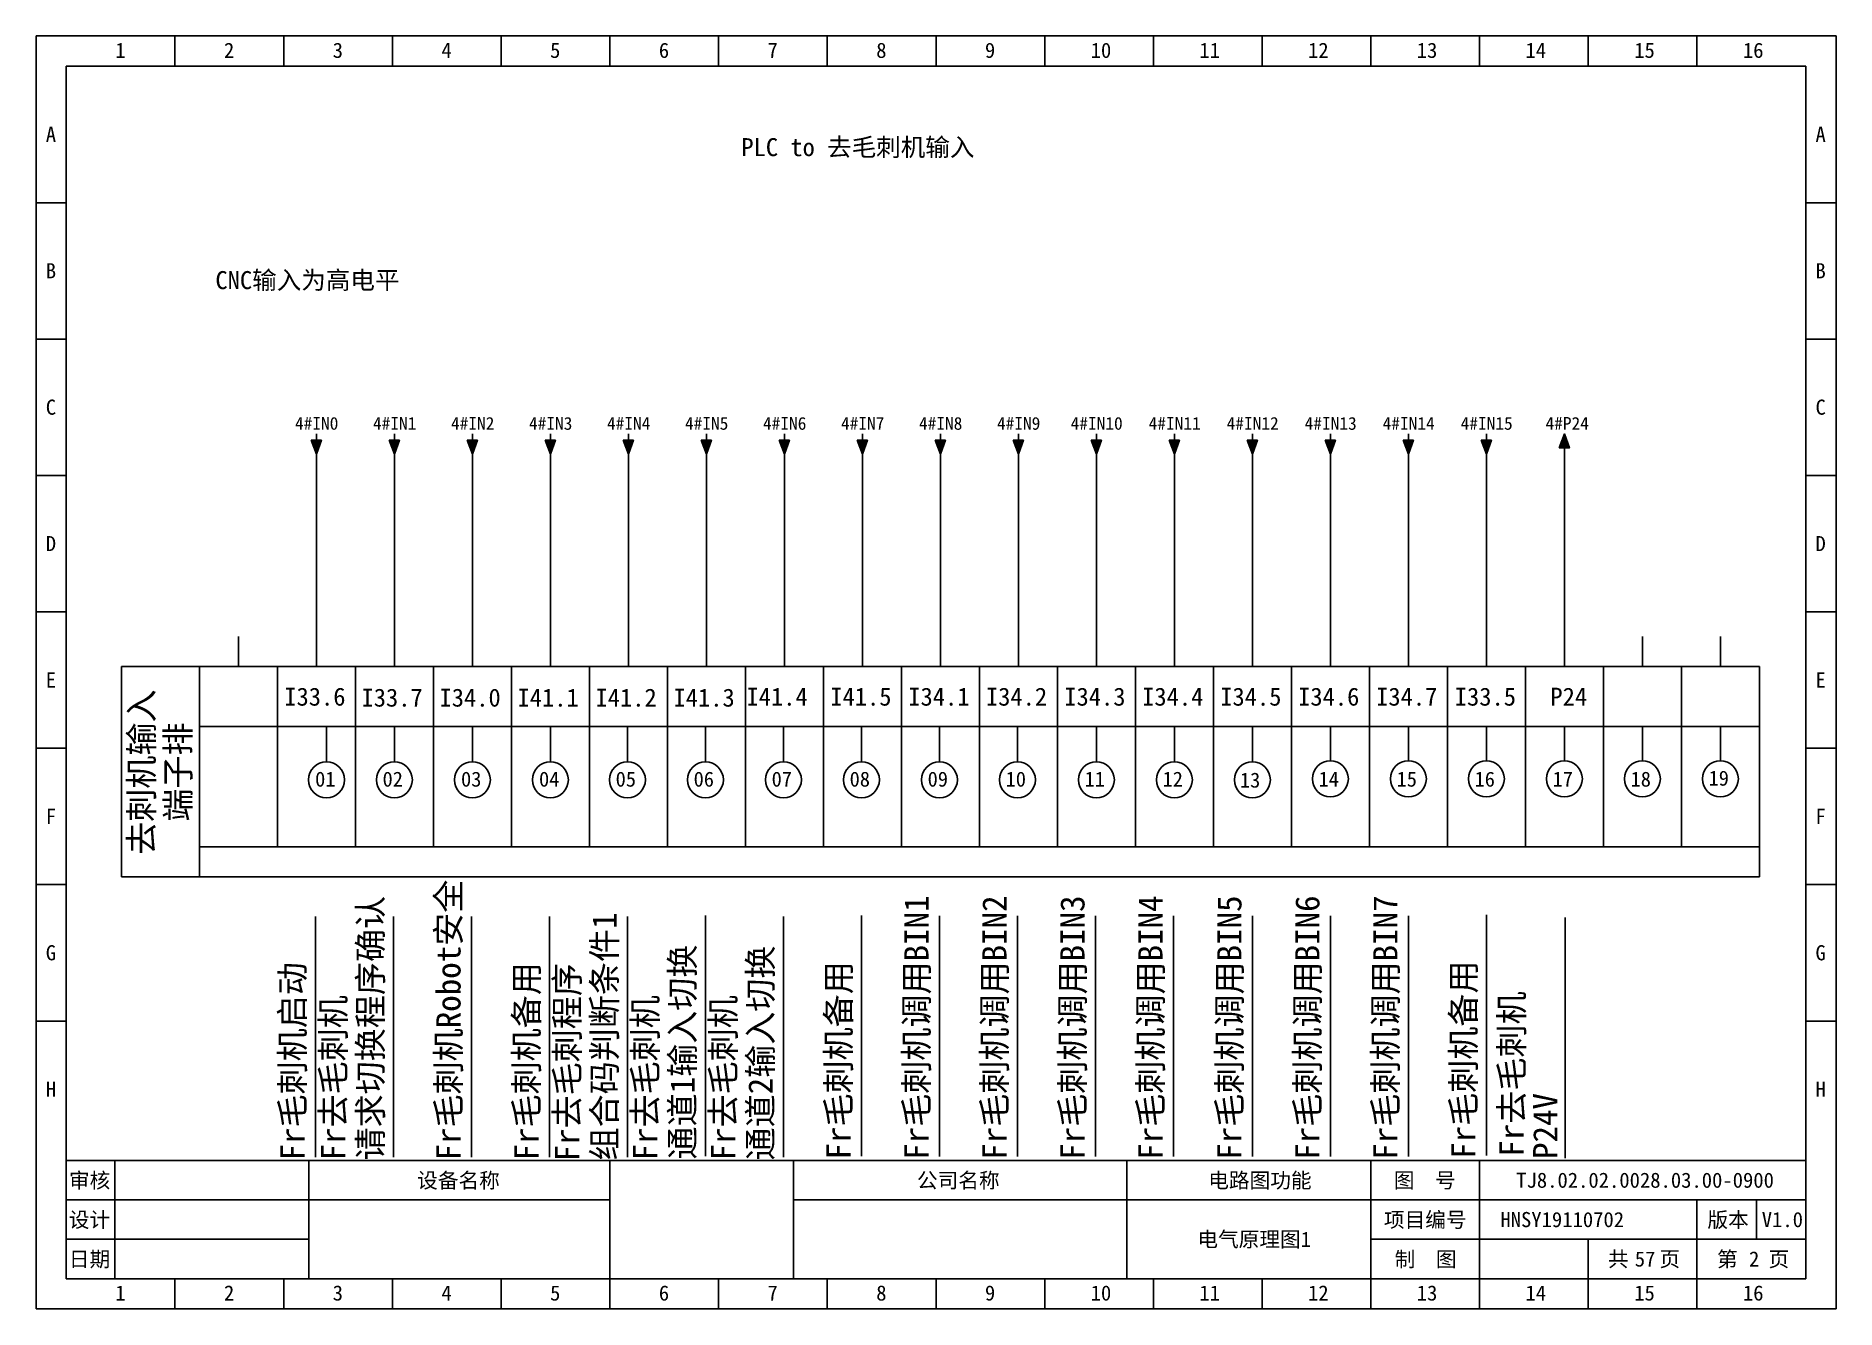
# Model space of a CAD drawing. Header units: millimetres. Extents: x 914 to 910632, y -176 to 682692.
# Drawn here: x 1900.1 to 2197.1, y 2795.8 to 3005.8 of the extents above; entities that cross this region are included whole.
import ezdxf
from ezdxf.enums import TextEntityAlignment as Align

# ---------------------------------------------------------------- set-up
doc = ezdxf.new("R2010")
doc.units = ezdxf.units.MM
doc.layers.add('EPLAN311', color=1, linetype='Continuous', lineweight=25)
doc.styles.get("Standard").update_dxf_attribs({"font": 'arial.ttf'})
doc.styles.add('宋体', font='')
doc.styles.get('宋体').set_extended_font_data('宋体')

msp = doc.modelspace()

# ---------------------------------------------------------------- texts
at = {"style": '宋体'}
for s, height, p in [('I33.6', 2.97, (1941.076, 2895.308)), ('I33.7', 2.97, (1953.817, 2895.149)), ('I34.0', 2.97, (1966.687, 2895.149)), ('I41.1', 2.97, (1979.557, 2895.149)), ('I41.2', 2.97, (1992.427, 2895.149)), ('I41.3', 2.97, (2005.297, 2895.149)), ('I41.4', 2.97, (2017.339, 2895.308)), ('I41.5', 2.97, (2031.166, 2895.308)), ('I34.1', 2.97, (2044.036, 2895.308)), ('I34.2', 2.97, (2056.848, 2895.308)), ('I34.3', 2.97, (2069.776, 2895.308)), ('I34.4', 2.97, (2082.621, 2895.308)), ('I34.5', 2.97, (2095.507, 2895.308)), ('I34.6', 2.97, (2108.361, 2895.308)), ('I34.7', 2.97, (2121.231, 2895.308)), ('I33.5', 2.97, (2134.208, 2895.308)), ('P24', 2.97, (2149.985, 2895.308)), ('01', 2.475, (1946.164, 2881.948)), ('02', 2.475, (1957.289, 2881.947)), ('03', 2.475, (1970.235, 2881.947)), ('04', 2.475, (1983.105, 2881.948)), ('05', 2.475, (1995.744, 2881.947)), ('06', 2.475, (2008.614, 2881.947)), ('07', 2.475, (2021.484, 2881.947)), ('08', 2.475, (2034.354, 2881.947)), ('09', 2.475, (2047.224, 2881.947)), ('10', 2.475, (2060.094, 2881.947)), ('11', 2.475, (2073.119, 2881.947)), ('12', 2.475, (2085.989, 2881.947)), ('13', 2.475, (2098.753, 2881.788)), ('14', 2.475, (2111.729, 2881.947)), ('15', 2.475, (2124.599, 2881.947)), ('16', 2.475, (2137.469, 2881.947)), ('17', 2.475, (2150.339, 2881.947)), ('18', 2.475, (2163.209, 2881.947)), ('19', 2.475, (2176.079, 2882.107))]:
    msp.add_text(s, height=height, dxfattribs=at).set_placement(p)
at = {"color": 0, "style": '宋体'}
for s, rotation, p in [('Fr毛刺机Robot安全', 90, (1970.156, 2820.276)), ('请求切换程序确认', 90, (1957.286, 2820.276)), ('Fr毛刺机调用BIN1', 90, (2047.376, 2820.39)), ('Fr毛刺机调用BIN2', 90, (2060.246, 2820.39)), ('Fr毛刺机调用BIN3', 90, (2073.116, 2820.39)), ('Fr毛刺机调用BIN4', 90, (2085.986, 2820.39)), ('Fr毛刺机调用BIN5', 90, (2099.012, 2820.39)), ('Fr毛刺机调用BIN6', 90, (2111.882, 2820.39)), ('Fr毛刺机调用BIN7', 90, (2124.752, 2820.39)), ('组合码判断条件1', 90, (1995.896, 2820.276)), ('通道1输入切换', 90, (2008.766, 2820.435)), ('通道2输入切换 ', 90, (2021.636, 2820.276)), ('Fr毛刺机启动', 90, (1944.416, 2820.276)), ('Fr毛刺机备用', 90, (1983.026, 2820.276)), ('Fr去毛刺程序', 90, (1989.743, 2820.116)), ('Fr毛刺机备用', 90, (2034.506, 2820.435)), ('Fr毛刺机备用', 90, (2137.622, 2820.549)), ('Fr去毛刺机', 90, (1951.133, 2820.276)), ('Fr去毛刺机', 90, (2002.613, 2820.276)), ('Fr去毛刺机', 90, (2015.483, 2820.276)), ('Fr去毛刺机', 89.99653, (2145.582, 2820.906)), ('P24V', 89.99653, (2151.126, 2820.517))]:
    msp.add_text(s, height=4, rotation=rotation, dxfattribs=at).set_placement(p)
at = {"char_height": 2.97, "attachment_point": 5, "style": '宋体'}
for s, width, heights, insert in [('PLC to 去毛刺机输入', 65.76813, [0], (2035.721, 2987.28)), ('\\pt56.43;CNC输入为高电平\\P', 60.44266, [1.955], (1944.9, 2965.347))]:
    msp.add_mtext_dynamic_manual_height_columns(s, width=width, gutter_width=12.5, heights=heights, dxfattribs=dict(at, insert=insert))
at = {"style": '宋体'}
for tag, p in [('去刺机输入', (1917.507, 2884.338)), ('端子排', (1923.523, 2884.358))]:
    msp.add_attdef(tag, text='封页', height=4, rotation=90, dxfattribs=at).set_placement(p, align=Align.MIDDLE_CENTER)
for tag, text, p in [('TJ8.02.02.0028.03.00-0900', 'TJ8.01.01.0181.00.01-0900', (2165.609, 2817.026)), ('HNSY19110702', 'HNSY19110702', (2151.938, 2810.526)), ('V1.0', '1.0', (2188.26, 2810.526)), ('电气原理图1', '封页', (2101.109, 2807.276)), ('57', '01', (2165.609, 2804.026)), ('2', '01', (2183.609, 2804.026))]:
    msp.add_attdef(tag, text=text, height=2.5, dxfattribs=at).set_placement(p, align=Align.MIDDLE_CENTER)

# ---------------------------------------------------------------- blocks, each defined once
blk = doc.blocks.new('箭头下')
at = {"layer": 'EPLAN311', "linetype": 'Continuous', "lineweight": 25, "ltscale": 4}
blk.add_hatch(color=1, dxfattribs=at).paths.add_polyline_path([(-0.7, -0.875), (0, -2.8), (0.7, -0.875)], flags=0)
at = {"layer": 'EPLAN311', "color": 1, "linetype": 'Continuous', "lineweight": 25, "ltscale": 4}
blk.add_line((0, 0), (0, -0.875), dxfattribs=at)
blk.add_lwpolyline([(-0.7, -0.875), (0, -2.8), (0.7, -0.875)], close=True, dxfattribs=at)
at = {"color": 5}
blk.add_attdef('70_20010', text='', height=1.7535, dxfattribs=at).set_placement((0, -3.8507), align=Align.TOP_CENTER)
blk = doc.blocks.new('*U388')
blk.add_line((-2.5, 0), (2.5, 0))
blk = doc.blocks.new('*U389')
at = {"color": 0, "linetype": 'ByBlock', "lineweight": -2, "transparency": 16777216}
for p in [(0, 0), (0, -22.5), (0, -45), (0, -67.5), (0, -90), (0, -112.5), (0, -135)]:
    blk.add_blockref('*U388', p, dxfattribs=at)
blk = doc.blocks.new('*U390')
blk.add_line((-2.5, 0), (2.5, 0))
blk = doc.blocks.new('*U391')
at = {"color": 0, "linetype": 'ByBlock', "lineweight": -2, "transparency": 16777216}
for p in [(0, 0), (0, -22.5), (0, -45), (0, -67.5), (0, -90), (0, -112.5), (0, -135)]:
    blk.add_blockref('*U390', p, dxfattribs=at)
blk = doc.blocks.new('制图图框')
for p, q in [((-2700.08, 789.32), (-2403.08, 789.32)), ((-2700.08, 579.32), (-2700.08, 789.32)), ((-2700.08, 789.32), (-2700.08, 784.32)), ((-2700.08, 789.32), (-2695.08, 789.32)), ((-2677.15, 789.32), (-2677.15, 784.32)), ((-2659.21, 789.32), (-2659.21, 784.32)), ((-2641.27, 789.32), (-2641.27, 784.32)), ((-2623.33, 789.32), (-2623.33, 784.32)), ((-2605.4, 789.32), (-2605.4, 784.32)), ((-2587.46, 789.32), (-2587.46, 784.32)), ((-2569.52, 789.32), (-2569.52, 784.32)), ((-2551.58, 789.32), (-2551.58, 784.32)), ((-2533.65, 789.32), (-2533.65, 784.32)), ((-2515.71, 789.32), (-2515.71, 784.32)), ((-2497.77, 789.32), (-2497.77, 784.32)), ((-2479.83, 789.32), (-2479.83, 784.32)), ((-2461.9, 789.32), (-2461.9, 784.32)), ((-2443.96, 789.32), (-2443.96, 784.32)), ((-2426.02, 789.32), (-2426.02, 784.32)), ((-2403.08, 789.32), (-2403.08, 579.32)), ((-2403.08, 789.32), (-2403.08, 784.32)), ((-2695.08, 784.32), (-2408.08, 784.32)), ((-2695.08, 584.32), (-2695.08, 784.32)), ((-2408.08, 784.32), (-2408.08, 584.32)), ((-2408.08, 603.82), (-2695.08, 603.82)), ((-2687.08, 603.82), (-2687.08, 584.32)), ((-2655.08, 603.82), (-2655.08, 584.32)), ((-2655.08, 603.82), (-2655.08, 584.32)), ((-2605.4, 579.32), (-2605.4, 603.82)), ((-2575.08, 603.82), (-2575.08, 584.32)), ((-2575.08, 603.82), (-2575.08, 584.32)), ((-2575.08, 603.82), (-2575.08, 584.32)), ((-2520.08, 603.82), (-2520.08, 584.32)), ((-2479.83, 579.32), (-2479.83, 603.82)), ((-2461.9, 579.32), (-2461.9, 603.82)), ((-2655.08, 597.32), (-2695.08, 597.32)), ((-2605.4, 597.32), (-2655.08, 597.32)), ((-2408.08, 597.32), (-2575.08, 597.32)), ((-2426.02, 579.32), (-2426.02, 597.32)), ((-2416.18, 597.32), (-2416.18, 590.82)), ((-2655.08, 590.82), (-2695.08, 590.82)), ((-2408.08, 590.82), (-2479.83, 590.82)), ((-2443.96, 579.32), (-2443.96, 590.82)), ((-2695.08, 584.32), (-2408.08, 584.32)), ((-2677.15, 579.32), (-2677.15, 584.32)), ((-2659.21, 579.32), (-2659.21, 584.32)), ((-2641.27, 579.32), (-2641.27, 584.32)), ((-2623.33, 579.32), (-2623.33, 584.32)), ((-2587.46, 579.32), (-2587.46, 584.32)), ((-2569.52, 579.32), (-2569.52, 584.32)), ((-2551.58, 579.32), (-2551.58, 584.32)), ((-2533.65, 579.32), (-2533.65, 584.32)), ((-2515.71, 579.32), (-2515.71, 584.32)), ((-2497.77, 579.32), (-2497.77, 584.32)), ((-2403.08, 579.32), (-2700.08, 579.32))]:
    blk.add_line(p, q)
blk.add_blockref('*U389', (-2697.58, 761.82))
at = {"xscale": -1}
blk.add_blockref('*U391', (-2405.58, 761.82), dxfattribs=at)
at = {"style": '宋体'}
for s, p in [('1', (-2687.01, 785.71)), ('2', (-2669.07, 785.71)), ('3', (-2651.13, 785.71)), ('4', (-2633.2, 785.71)), ('5', (-2615.26, 785.71)), ('6', (-2597.32, 785.71)), ('7', (-2579.38, 785.71)), ('8', (-2561.45, 785.71)), ('9', (-2543.51, 785.71)), ('10', (-2526.07, 785.71)), ('11', (-2508.13, 785.71)), ('12', (-2490.2, 785.71)), ('13', (-2472.26, 785.71)), ('14', (-2454.32, 785.71)), ('15', (-2436.38, 785.71)), ('16', (-2418.45, 785.71)), ('A', (-2698.47, 771.84)), ('A', (-2406.47, 771.84)), ('B', (-2698.47, 749.34)), ('B', (-2406.47, 749.34)), ('C', (-2698.47, 726.84)), ('C', (-2406.47, 726.84)), ('D', (-2698.47, 704.34)), ('D', (-2406.47, 704.34)), ('E', (-2698.47, 681.84)), ('E', (-2406.47, 681.84)), ('F', (-2698.47, 659.34)), ('F', (-2406.47, 659.34)), ('G', (-2698.47, 636.84)), ('G', (-2406.47, 636.84)), ('H', (-2698.47, 614.34)), ('H', (-2406.47, 614.34)), ('审核', (-2694.65, 599.29)), ('设备名称', (-2637.2, 599.28)), ('公司名称', (-2554.73, 599.29)), ('电路图功能', (-2506.66, 599.29)), ('图  号', (-2476.05, 599.3)), ('设计', (-2694.66, 592.79)), ('项目编号', (-2477.68, 592.79)), ('版本', (-2424.3, 592.79)), ('日期', (-2694.66, 586.29)), ('制  图', (-2475.91, 586.28)), ('共   页', (-2440.72, 586.31)), ('第   页', (-2422.72, 586.3)), ('1', (-2687.01, 580.71)), ('2', (-2669.07, 580.71)), ('3', (-2651.13, 580.71)), ('4', (-2633.2, 580.71)), ('5', (-2615.26, 580.71)), ('6', (-2597.32, 580.71)), ('7', (-2579.38, 580.71)), ('8', (-2561.45, 580.71)), ('9', (-2543.51, 580.71)), ('10', (-2526.07, 580.71)), ('11', (-2508.13, 580.71)), ('12', (-2490.2, 580.71)), ('13', (-2472.26, 580.71)), ('14', (-2454.32, 580.71)), ('15', (-2436.38, 580.71)), ('16', (-2418.45, 580.71))]:
    blk.add_text(s, height=2.5, dxfattribs=at).set_placement(p)

# ---------------------------------------------------------------- linework, layer by layer
for p, q in [((1946.366, 2906.693), (1946.366, 2936.785)), ((1959.236, 2906.693), (1959.236, 2936.785)), ((1972.106, 2906.693), (1972.106, 2936.785)), ((1984.976, 2906.693), (1984.976, 2936.785)), ((1997.846, 2906.693), (1997.846, 2936.785)), ((2010.716, 2906.693), (2010.716, 2936.785)), ((2023.586, 2906.693), (2023.586, 2936.785)), ((2036.456, 2906.693), (2036.456, 2936.785)), ((2049.326, 2906.693), (2049.326, 2936.785)), ((2062.196, 2906.693), (2062.196, 2936.785)), ((2075.066, 2906.693), (2075.066, 2936.785)), ((2087.936, 2906.693), (2087.936, 2936.785)), ((2100.806, 2906.693), (2100.806, 2936.785)), ((2113.676, 2906.693), (2113.676, 2936.785)), ((2126.546, 2906.693), (2126.546, 2936.785)), ((2139.416, 2906.693), (2139.416, 2936.785)), ((2152.286, 2906.693), (2152.286, 2936.785)), ((1933.496, 2906.693), (1933.496, 2901.743)), ((1946.366, 2906.693), (1946.366, 2901.743)), ((1959.236, 2906.693), (1959.236, 2901.743)), ((1972.106, 2901.743), (1972.106, 2906.693)), ((1984.976, 2906.693), (1984.976, 2901.743)), ((1997.846, 2906.693), (1997.846, 2901.743)), ((2010.716, 2906.693), (2010.716, 2901.743)), ((2023.586, 2906.693), (2023.586, 2901.743)), ((2036.456, 2906.693), (2036.456, 2901.743)), ((2049.326, 2906.693), (2049.326, 2901.743)), ((2062.196, 2906.693), (2062.196, 2901.743)), ((2075.066, 2901.743), (2075.066, 2906.693)), ((2087.936, 2906.693), (2087.936, 2901.743)), ((2087.936, 2906.693), (2087.936, 2901.743)), ((2100.806, 2906.693), (2100.806, 2901.743)), ((2113.676, 2906.693), (2113.676, 2901.743)), ((2126.546, 2901.743), (2126.546, 2906.693)), ((2139.416, 2901.743), (2139.416, 2906.693)), ((2152.286, 2901.743), (2152.286, 2906.693)), ((2165.156, 2901.743), (2165.156, 2906.693)), ((2178.026, 2901.743), (2178.026, 2906.693)), ((1914.191, 2901.743), (2184.461, 2901.743)), ((1914.191, 2867.093), (1914.191, 2901.743)), ((1914.191, 2901.743), (1914.191, 2867.093)), ((1927.061, 2901.743), (1927.061, 2867.093)), ((1939.931, 2901.743), (1939.931, 2872.043)), ((1952.801, 2901.743), (1952.801, 2872.043)), ((1965.671, 2901.743), (1965.671, 2872.043)), ((1978.541, 2901.743), (1978.541, 2872.043)), ((1991.411, 2872.043), (1991.411, 2901.743)), ((2004.281, 2872.043), (2004.281, 2901.743)), ((2017.151, 2901.743), (2017.151, 2872.043)), ((2030.021, 2901.743), (2030.021, 2872.043)), ((2042.891, 2901.743), (2042.891, 2872.043)), ((2055.761, 2901.743), (2055.761, 2872.021)), ((2068.631, 2901.743), (2068.631, 2872.043)), ((2081.501, 2901.743), (2081.501, 2872.043)), ((2094.371, 2901.743), (2094.371, 2872.043)), ((2107.241, 2901.743), (2107.241, 2872.043)), ((2120.111, 2901.743), (2120.111, 2872.043)), ((2132.981, 2901.743), (2132.981, 2872.043)), ((2145.851, 2901.743), (2145.851, 2872.043)), ((2158.721, 2901.743), (2158.721, 2872.043)), ((2171.591, 2901.743), (2171.591, 2872.043)), ((2184.461, 2901.743), (2184.461, 2867.093)), ((1927.061, 2891.843), (2184.461, 2891.843)), ((1948.035, 2886.034), (1948.035, 2891.843)), ((1959.236, 2886.034), (1959.236, 2891.843)), ((1972.106, 2886.034), (1972.106, 2891.843)), ((1984.976, 2886.034), (1984.976, 2891.843)), ((1997.69, 2886.034), (1997.69, 2891.684)), ((2010.56, 2886.034), (2010.56, 2891.684)), ((2023.43, 2886.034), (2023.43, 2891.684)), ((2036.3, 2886.034), (2036.3, 2891.684)), ((2049.17, 2886.034), (2049.17, 2891.684)), ((2062.04, 2886.034), (2062.04, 2891.684)), ((2075.066, 2886.034), (2075.066, 2891.684)), ((2087.936, 2886.034), (2087.936, 2891.684)), ((2100.806, 2886.034), (2100.806, 2891.843)), ((2113.676, 2886.193), (2113.676, 2891.843)), ((2126.546, 2886.193), (2126.546, 2891.843)), ((2139.416, 2886.193), (2139.416, 2891.843)), ((2152.286, 2886.193), (2152.286, 2891.843)), ((2165.156, 2886.193), (2165.156, 2891.843)), ((2178.026, 2886.193), (2178.026, 2891.843)), ((2184.461, 2872.043), (1927.061, 2872.043)), ((2184.461, 2867.093), (1914.191, 2867.093)), ((1946.21, 2820.834), (1946.21, 2860.533)), ((1959.08, 2820.834), (1959.08, 2860.533)), ((1971.95, 2820.834), (1971.95, 2860.533)), ((1984.82, 2820.834), (1984.82, 2860.533)), ((1997.69, 2820.834), (1997.69, 2860.533)), ((2010.56, 2820.993), (2010.56, 2860.693)), ((2023.43, 2820.834), (2023.43, 2860.533)), ((2036.3, 2820.993), (2036.3, 2860.693)), ((2049.17, 2860.648), (2049.17, 2820.948)), ((2062.04, 2860.648), (2062.04, 2820.948)), ((2074.91, 2860.648), (2074.91, 2820.948)), ((2087.78, 2860.648), (2087.78, 2820.948)), ((2100.806, 2860.648), (2100.806, 2820.948)), ((2113.676, 2860.648), (2113.676, 2820.948)), ((2126.546, 2820.948), (2126.546, 2860.648)), ((2139.416, 2821.107), (2139.416, 2860.807)), ((2152.441, 2860.365), (2152.441, 2820.665))]:
    msp.add_line(p, q)
for centre in [(1948.035, 2883.064), (1959.236, 2883.064), (1972.106, 2883.064), (1984.976, 2883.064), (1997.69, 2883.064), (2010.56, 2883.064), (2023.43, 2883.064), (2036.3, 2883.064), (2049.17, 2883.064), (2062.04, 2883.064), (2075.066, 2883.064), (2087.936, 2883.064), (2100.806, 2883.064), (2113.676, 2883.223), (2126.546, 2883.223), (2139.416, 2883.223), (2152.286, 2883.223), (2165.156, 2883.223), (2178.026, 2883.223)]:
    msp.add_circle(centre, 2.97)

# ---------------------------------------------------------------- block references
msp.add_blockref('制图图框', (4600.194, 2216.457))
ref = msp.add_blockref('箭头下', (1946.366, 2940.145), dxfattribs=dict(xscale=1.2, yscale=1.2, zscale=1.2))
ref.add_attrib('70_20010', '4#IN0', dxfattribs={"color": 5, "height": 2.1042, "style": '宋体'}).set_placement((1946.421, 2940.189), align=Align.BOTTOM_CENTER)
ref = msp.add_blockref('箭头下', (1959.236, 2940.145), dxfattribs=dict(xscale=1.2, yscale=1.2, zscale=1.2))
ref.add_attrib('70_20010', '4#IN1', dxfattribs={"color": 5, "height": 2.1042, "style": '宋体'}).set_placement((1959.291, 2940.189), align=Align.BOTTOM_CENTER)
ref = msp.add_blockref('箭头下', (1972.106, 2940.145), dxfattribs=dict(xscale=1.2, yscale=1.2, zscale=1.2))
ref.add_attrib('70_20010', '4#IN2', dxfattribs={"color": 5, "height": 2.1042, "style": '宋体'}).set_placement((1972.161, 2940.189), align=Align.BOTTOM_CENTER)
ref = msp.add_blockref('箭头下', (1984.976, 2940.145), dxfattribs=dict(xscale=1.2, yscale=1.2, zscale=1.2))
ref.add_attrib('70_20010', '4#IN3', dxfattribs={"color": 5, "height": 2.1042, "style": '宋体'}).set_placement((1985.031, 2940.189), align=Align.BOTTOM_CENTER)
ref = msp.add_blockref('箭头下', (1997.846, 2940.145), dxfattribs=dict(xscale=1.2, yscale=1.2, zscale=1.2))
ref.add_attrib('70_20010', '4#IN4', dxfattribs={"color": 5, "height": 2.1042, "style": '宋体'}).set_placement((1997.901, 2940.189), align=Align.BOTTOM_CENTER)
ref = msp.add_blockref('箭头下', (2010.716, 2940.145), dxfattribs=dict(xscale=1.2, yscale=1.2, zscale=1.2))
ref.add_attrib('70_20010', '4#IN5', dxfattribs={"color": 5, "height": 2.1042, "style": '宋体'}).set_placement((2010.771, 2940.189), align=Align.BOTTOM_CENTER)
ref = msp.add_blockref('箭头下', (2023.586, 2940.145), dxfattribs=dict(xscale=1.2, yscale=1.2, zscale=1.2))
ref.add_attrib('70_20010', '4#IN6', dxfattribs={"color": 5, "height": 2.1042, "style": '宋体'}).set_placement((2023.641, 2940.189), align=Align.BOTTOM_CENTER)
ref = msp.add_blockref('箭头下', (2036.456, 2940.145), dxfattribs=dict(xscale=1.2, yscale=1.2, zscale=1.2))
ref.add_attrib('70_20010', '4#IN7', dxfattribs={"color": 5, "height": 2.1042, "style": '宋体'}).set_placement((2036.511, 2940.189), align=Align.BOTTOM_CENTER)
ref = msp.add_blockref('箭头下', (2049.326, 2940.145), dxfattribs=dict(xscale=1.2, yscale=1.2, zscale=1.2))
ref.add_attrib('70_20010', '4#IN8', dxfattribs={"color": 5, "height": 2.1042, "style": '宋体'}).set_placement((2049.381, 2940.189), align=Align.BOTTOM_CENTER)
ref = msp.add_blockref('箭头下', (2062.196, 2940.145), dxfattribs=dict(xscale=1.2, yscale=1.2, zscale=1.2))
ref.add_attrib('70_20010', '4#IN9', dxfattribs={"color": 5, "height": 2.1042, "style": '宋体'}).set_placement((2062.251, 2940.189), align=Align.BOTTOM_CENTER)
ref = msp.add_blockref('箭头下', (2075.066, 2940.145), dxfattribs=dict(xscale=1.2, yscale=1.2, zscale=1.2))
ref.add_attrib('70_20010', '4#IN10', dxfattribs={"color": 5, "height": 2.1042, "style": '宋体'}).set_placement((2075.121, 2940.189), align=Align.BOTTOM_CENTER)
ref = msp.add_blockref('箭头下', (2087.936, 2940.145), dxfattribs=dict(xscale=1.2, yscale=1.2, zscale=1.2))
ref.add_attrib('70_20010', '4#IN11', dxfattribs={"color": 5, "height": 2.1042, "style": '宋体'}).set_placement((2087.991, 2940.189), align=Align.BOTTOM_CENTER)
ref = msp.add_blockref('箭头下', (2100.806, 2940.145), dxfattribs=dict(xscale=1.2, yscale=1.2, zscale=1.2))
ref.add_attrib('70_20010', '4#IN12', dxfattribs={"color": 5, "height": 2.1042, "style": '宋体'}).set_placement((2100.861, 2940.189), align=Align.BOTTOM_CENTER)
ref = msp.add_blockref('箭头下', (2113.676, 2940.145), dxfattribs=dict(xscale=1.2, yscale=1.2, zscale=1.2))
ref.add_attrib('70_20010', '4#IN13', dxfattribs={"color": 5, "height": 2.1042, "style": '宋体'}).set_placement((2113.731, 2940.189), align=Align.BOTTOM_CENTER)
ref = msp.add_blockref('箭头下', (2126.546, 2940.145), dxfattribs=dict(xscale=1.2, yscale=1.2, zscale=1.2))
ref.add_attrib('70_20010', '4#IN14', dxfattribs={"color": 5, "height": 2.1042, "style": '宋体'}).set_placement((2126.601, 2940.189), align=Align.BOTTOM_CENTER)
ref = msp.add_blockref('箭头下', (2139.416, 2940.145), dxfattribs=dict(xscale=1.2, yscale=1.2, zscale=1.2))
ref.add_attrib('70_20010', '4#IN15', dxfattribs={"color": 5, "height": 2.1042, "style": '宋体'}).set_placement((2139.471, 2940.189), align=Align.BOTTOM_CENTER)
ref = msp.add_blockref('箭头下', (2152.286, 2936.785), dxfattribs=dict(xscale=-1.2, yscale=1.2, zscale=1.2, rotation=180))
ref.add_attrib('70_20010', '4#P24', dxfattribs={"color": 5, "height": 2.1042, "style": '宋体'}).set_placement((2152.757, 2940.189), align=Align.BOTTOM_CENTER)

msp.set_redraw_order([(e.dxf.handle, doc.entitydb.next_handle()) for e in msp.query("TEXT MTEXT ATTDEF DIMENSION ARC_DIMENSION")])  # texts and dimensions are drawn at this point

doc.saveas('drawing.dxf')
